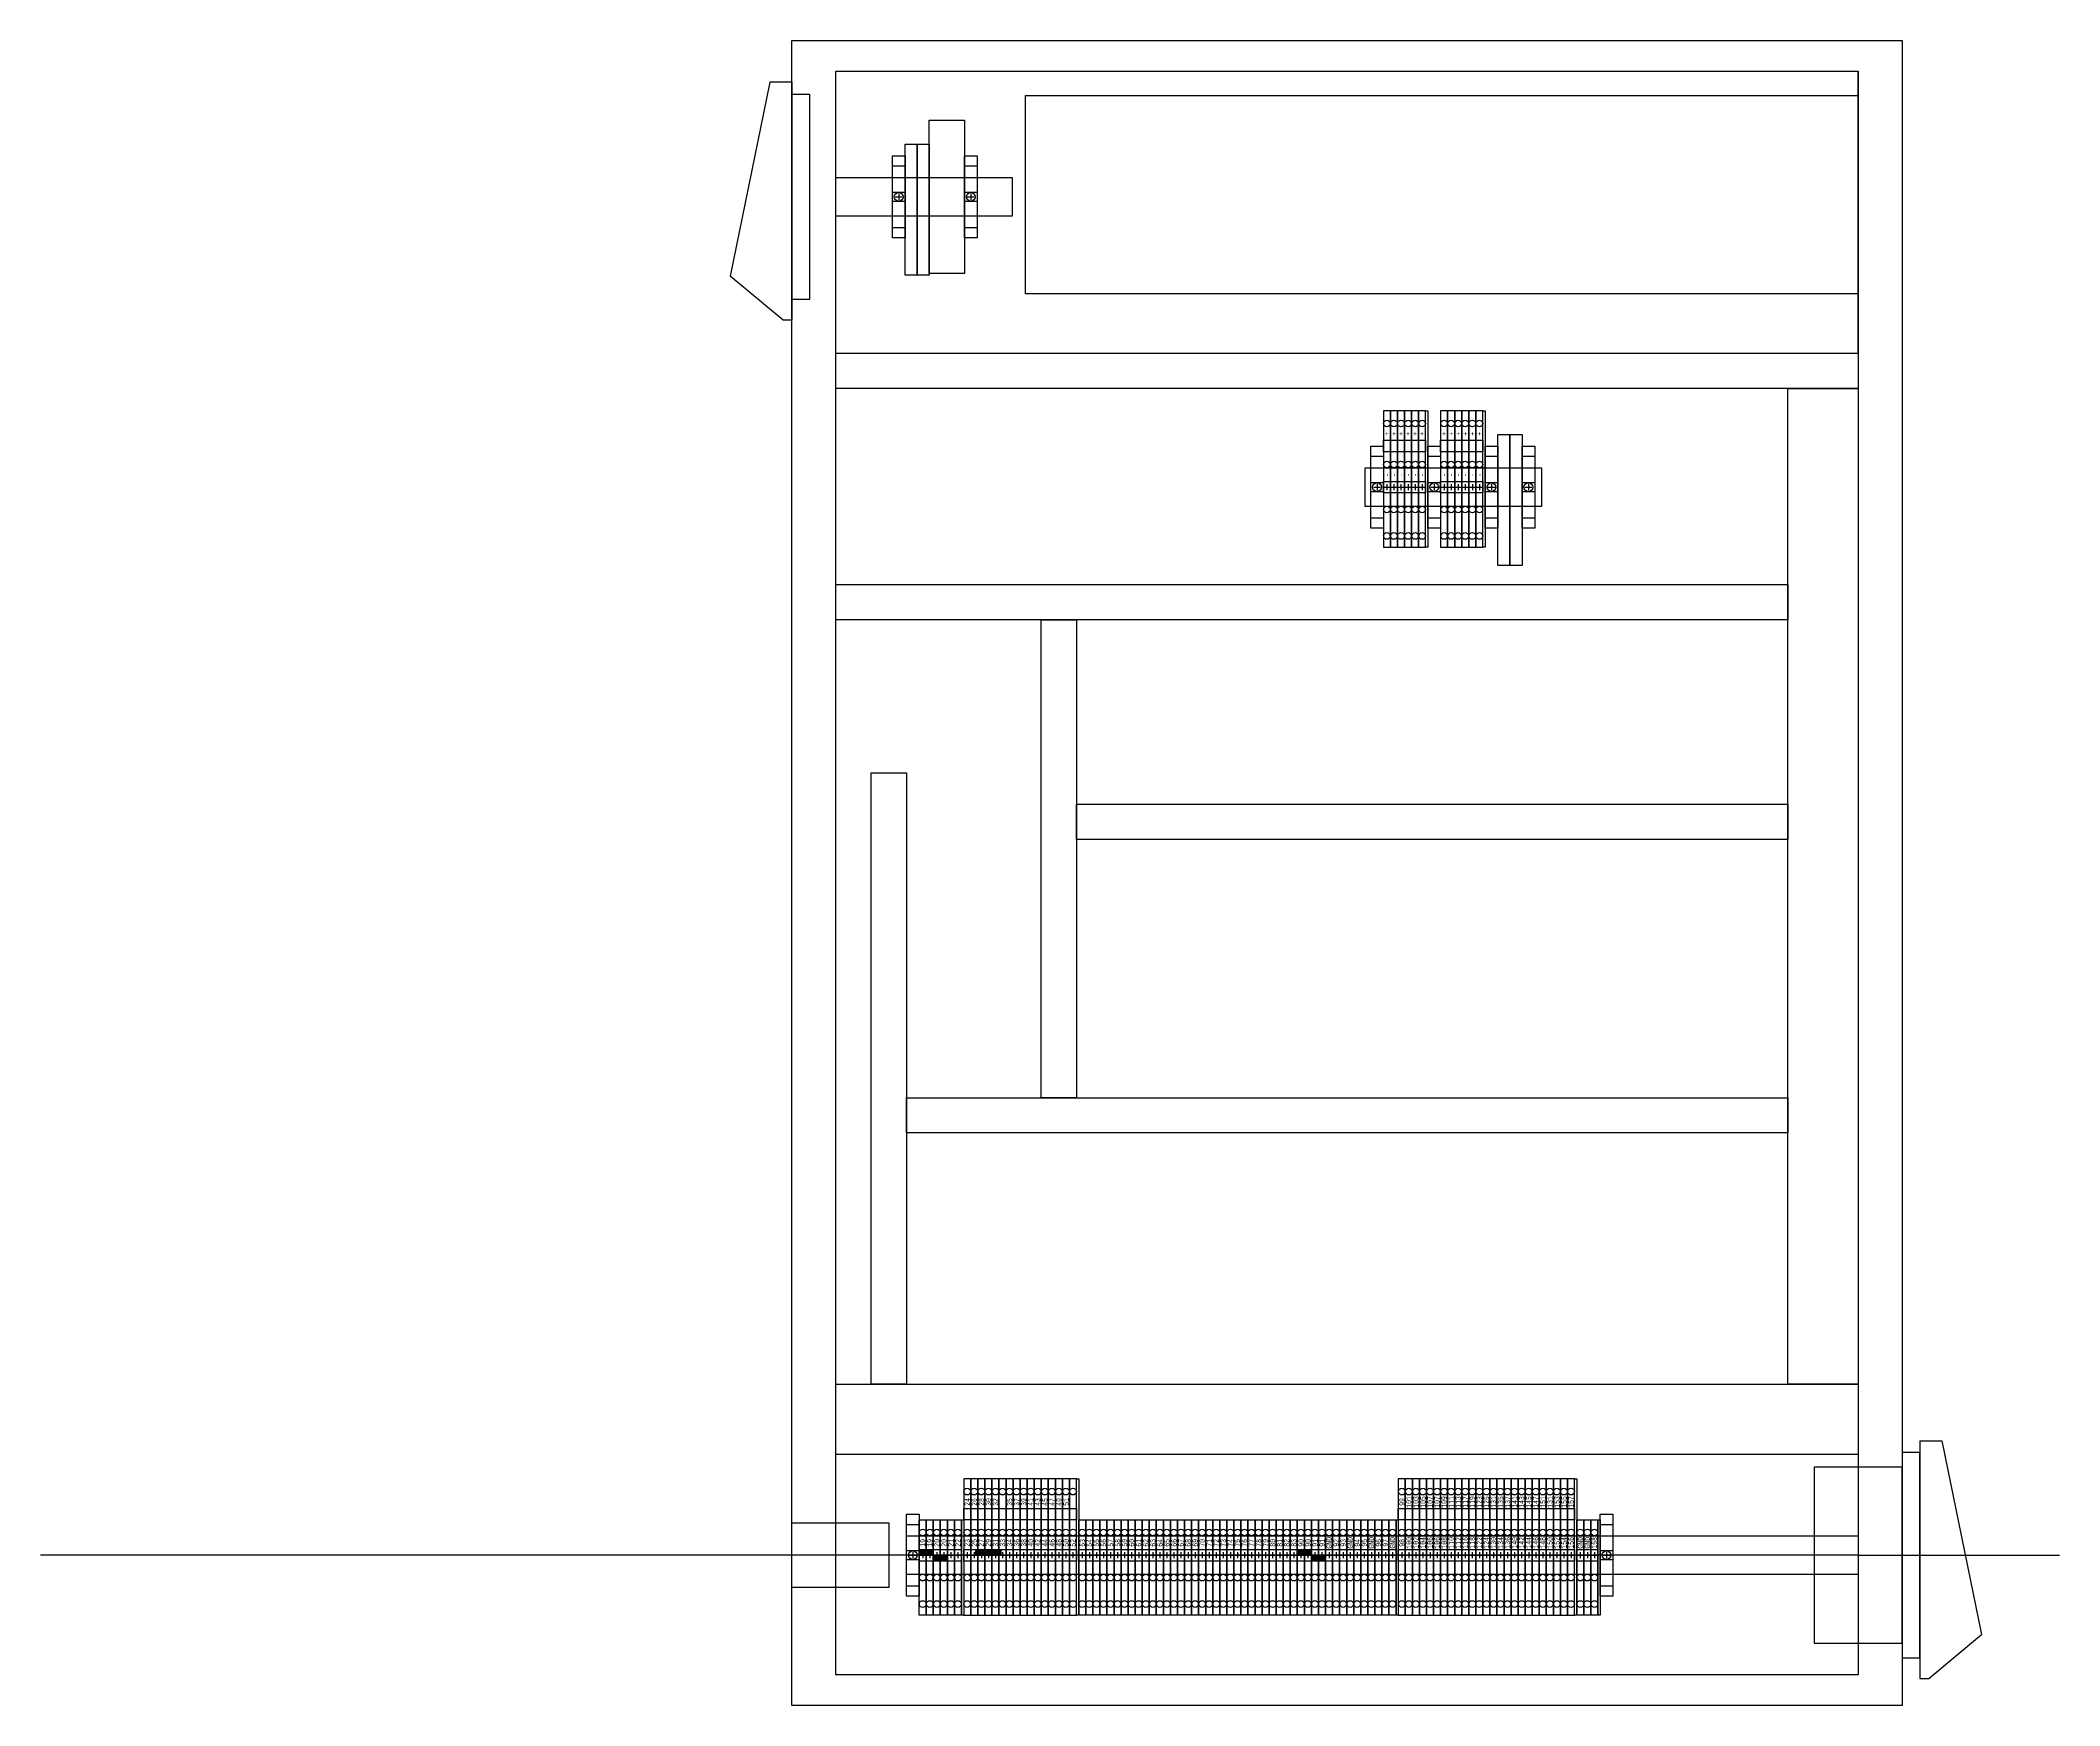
# Model space of a CAD drawing. Header units: inches. Extents: x -95 to -37.7, y 9.8 to 57.1.
import ezdxf
from ezdxf.enums import TextEntityAlignment as Align

# ---------------------------------------------------------------- set-up
doc = ezdxf.new("R2010")
doc.units = ezdxf.units.IN
doc.header["$MEASUREMENT"] = 0
doc.layers.add('DEVICE', color=7, linetype='Continuous')
doc.layers.add('TEXT', color=7, linetype='Continuous')
doc.styles.add('mono', font='monotxt.shx', dxfattribs={"width": 0.8, "height": 0.125})

# ---------------------------------------------------------------- blocks, each defined once
blk = doc.blocks.new('TB Spring 2x2')
at = {"layer": 'DEVICE', "color": 1}
for p, q in [((0, 0), (0.2, 0)), ((0.1, 0.0825), (0.1, -0.0825))]:
    blk.add_line(p, q, dxfattribs=at)
at = {"layer": 'DEVICE', "color": 2}
for points in [[(0.2, -1.7), (0.2, 2.165), (0, 2.165), (0, -1.7)], [(0, 1.33), (0.2, 1.33), (0.2, 1), (0, 1)], [(0, 0.165), (0.2, 0.165), (0.2, -0.165), (0, -0.165)]]:
    blk.add_lwpolyline(points, close=True, dxfattribs=at)
for centre in [(0.1, 1.805), (0.1, 0.645), (0.1, -0.635), (0.1, -1.385)]:
    blk.add_circle(centre, 0.095, dxfattribs=at)
blk = doc.blocks.new('End Cover 1x2')
at = {"layer": 'DEVICE', "color": 2}
blk.add_lwpolyline([(0, 1.35275), (0.064, 1.35275), (0.064, -1.35275), (0, -1.35275)], close=True, dxfattribs=at)
blk = doc.blocks.new('End Anchor')
at = {"layer": 'DEVICE', "color": 1}
for p, q in [((0.08, 0), (0.28, 0)), ((0.18, 0.0825), (0.18, -0.0825))]:
    blk.add_line(p, q, dxfattribs=at)
at = {"layer": 'DEVICE', "color": 2}
for points in [[(0, 1.1615), (0.36, 1.1615), (0.36, -1.1615), (0, -1.1615)], [(0, 0.875), (0.36, 0.875), (0.36, -0.875), (0, -0.875)], [(0, 0.13175), (0.36, 0.13175), (0.36, -0.13175), (0, -0.13175)]]:
    blk.add_lwpolyline(points, close=True, dxfattribs=at)
blk.add_circle((0.18, 0), 0.125, dxfattribs=at)
blk = doc.blocks.new('TB Spring 1x2')
at = {"layer": 'DEVICE', "color": 1}
for p, q in [((0, 0), (0.2, 0)), ((0.1, 0.083), (0.1, -0.083))]:
    blk.add_line(p, q, dxfattribs=at)
at = {"layer": 'DEVICE', "color": 2}
for points in [[(0, 1.006), (0.2, 1.006), (0.2, -1.7), (0, -1.7)], [(0, 0.165), (0.2, 0.165), (0.2, -0.165), (0, -0.165)]]:
    blk.add_lwpolyline(points, close=True, dxfattribs=at)
for centre in [(0.1, 0.645), (0.1, -0.635), (0.1, -1.385)]:
    blk.add_circle(centre, 0.095, dxfattribs=at)
blk = doc.blocks.new('Jumper 2TB')
at = {"layer": 'DEVICE'}
h = blk.add_hatch(color=1, dxfattribs=at)
h.dxf.hatch_style = 1
h.paths.add_polyline_path([(0.061, -0.06), (0.091, -0.04), (0.091, 0.04), (0.061, 0.06), (-0.059, 0.06), (-0.089, 0.04), (-0.089, -0.04), (-0.059, -0.06)])
h = blk.add_hatch(color=1, dxfattribs=at)
h.dxf.hatch_style = 1
h.paths.add_polyline_path([(0.241, -0.06), (0.271, -0.04), (0.271, 0.04), (0.241, 0.06), (0.121, 0.06), (0.091, 0.04), (0.091, -0.04), (0.121, -0.06)])
at = {"layer": 'DEVICE', "color": 30}
for p, q in [((-0.059, 0.06), (-0.089, 0.04)), ((-0.089, -0.04), (-0.089, 0.04)), ((0.061, 0.06), (-0.059, 0.06)), ((0.061, 0.06), (0.091, 0.04)), ((0.061, 0.06), (0.091, 0.04)), ((0.121, 0.06), (0.091, 0.04)), ((0.091, 0.04), (0.091, -0.04)), ((0.121, 0.06), (0.241, 0.06)), ((0.241, 0.06), (0.271, 0.04)), ((0.271, -0.04), (0.271, 0.04)), ((-0.059, -0.06), (-0.089, -0.04)), ((-0.059, -0.06), (0.061, -0.06)), ((0.061, -0.06), (0.091, -0.04)), ((0.061, -0.06), (0.091, -0.04)), ((0.121, -0.06), (0.091, -0.04)), ((0.121, -0.06), (0.241, -0.06)), ((0.241, -0.06), (0.271, -0.04))]:
    blk.add_line(p, q, dxfattribs=at)
at = {"layer": 'DEVICE', "color": 2}
for p, q in [((0, 0.06), (0, -0.06)), ((0.181, 0.06), (0.181, -0.06))]:
    blk.add_line(p, q, dxfattribs=at)
blk = doc.blocks.new('Jumper 4TB')
at = {"layer": 'DEVICE'}
h = blk.add_hatch(color=1, dxfattribs=at)
h.dxf.hatch_style = 1
h.paths.add_polyline_path([(0.061, -0.06), (0.091, -0.04), (0.091, 0.04), (0.061, 0.06), (-0.059, 0.06), (-0.089, 0.04), (-0.089, -0.04), (-0.059, -0.06)])
h = blk.add_hatch(color=1, dxfattribs=at)
h.dxf.hatch_style = 1
h.paths.add_polyline_path([(0.241, -0.06), (0.271, -0.04), (0.271, 0.04), (0.241, 0.06), (0.121, 0.06), (0.091, 0.04), (0.091, -0.04), (0.121, -0.06)])
h = blk.add_hatch(color=1, dxfattribs=at)
h.dxf.hatch_style = 1
h.paths.add_polyline_path([(0.421, -0.06), (0.451, -0.04), (0.451, 0.04), (0.421, 0.06), (0.301, 0.06), (0.271, 0.04), (0.271, -0.04), (0.301, -0.06)])
h = blk.add_hatch(color=1, dxfattribs=at)
h.dxf.hatch_style = 1
h.paths.add_polyline_path([(0.601, -0.06), (0.631, -0.04), (0.631, 0.04), (0.601, 0.06), (0.481, 0.06), (0.451, 0.04), (0.451, -0.04), (0.481, -0.06)])
at = {"layer": 'DEVICE', "color": 30}
for p, q in [((-0.059, 0.06), (-0.089, 0.04)), ((-0.089, -0.04), (-0.089, 0.04)), ((0.061, 0.06), (-0.059, 0.06)), ((0.061, 0.06), (0.091, 0.04)), ((0.061, 0.06), (0.091, 0.04)), ((0.121, 0.06), (0.091, 0.04)), ((0.091, 0.04), (0.091, -0.04)), ((0.121, 0.06), (0.241, 0.06)), ((0.241, 0.06), (0.271, 0.04)), ((0.301, 0.06), (0.271, 0.04)), ((0.271, -0.04), (0.271, 0.04)), ((0.271, 0.04), (0.271, -0.04)), ((0.301, 0.06), (0.421, 0.06)), ((0.421, 0.06), (0.451, 0.04)), ((0.481, 0.06), (0.451, 0.04)), ((0.451, -0.04), (0.451, 0.04)), ((0.451, -0.04), (0.451, 0.04)), ((0.451, 0.04), (0.451, -0.04)), ((0.481, 0.06), (0.601, 0.06)), ((0.601, 0.06), (0.631, 0.04)), ((0.631, -0.04), (0.631, 0.04)), ((-0.059, -0.06), (-0.089, -0.04)), ((-0.059, -0.06), (0.061, -0.06)), ((0.061, -0.06), (0.091, -0.04)), ((0.061, -0.06), (0.091, -0.04)), ((0.121, -0.06), (0.091, -0.04)), ((0.121, -0.06), (0.241, -0.06)), ((0.241, -0.06), (0.271, -0.04)), ((0.301, -0.06), (0.271, -0.04)), ((0.301, -0.06), (0.421, -0.06)), ((0.421, -0.06), (0.451, -0.04)), ((0.481, -0.06), (0.451, -0.04)), ((0.481, -0.06), (0.601, -0.06)), ((0.601, -0.06), (0.631, -0.04))]:
    blk.add_line(p, q, dxfattribs=at)
at = {"layer": 'DEVICE', "color": 2}
for p, q in [((0, 0.06), (0, -0.06)), ((0.181, 0.06), (0.181, -0.06)), ((0.361, 0.06), (0.361, -0.06)), ((0.541, 0.06), (0.541, -0.06))]:
    blk.add_line(p, q, dxfattribs=at)
blk = doc.blocks.new('End Cover 2x2')
at = {"layer": 'DEVICE', "color": 2}
blk.add_lwpolyline([(0, 1.9325), (0.064, 1.9325), (0.064, -1.9325), (0, -1.9325)], close=True, dxfattribs=at)
blk = doc.blocks.new('Cooling Fan 5x5')
at = {"layer": 'DEVICE', "color": 1}
for p, q in [((-1.125, 3.25), (-2.25, -2.25)), ((-0.5, 3.25), (-1.125, 3.25)), ((-0.5, 3.25), (-0.5, -3.5)), ((-0.75, -3.5), (-2.25, -2.25)), ((-0.5, -3.5), (-0.75, -3.5))]:
    blk.add_line(p, q, dxfattribs=at)
for points in [[(-0.5, 2.9125), (0, 2.9125), (0, -2.9125), (-0.5, -2.9125)], [(0, 2.5), (2.5, 2.5), (2.5, -2.5), (0, -2.5)]]:
    blk.add_lwpolyline(points, close=True, dxfattribs=at)
blk = doc.blocks.new('Cooling Filter 5x5')
at = {"layer": 'DEVICE', "color": 1}
for p, q in [((-0.625, 3.375), (-1.75, -2.125)), ((0, 3.375), (-0.625, 3.375)), ((0, 3.375), (0, -3.375)), ((-0.25, -3.375), (-1.75, -2.125)), ((0, -3.375), (-0.25, -3.375))]:
    blk.add_line(p, q, dxfattribs=at)
blk.add_lwpolyline([(0, 3.0375), (0.5, 3.0375), (0.5, -2.7875), (0, -2.7875)], close=True, dxfattribs=at)

msp = doc.modelspace()

# ---------------------------------------------------------------- linework, layer by layer
at = {"layer": 'DEVICE', "color": 6}
for p, q in [((-43.437, 48.193), (-43.437, 56.193)), ((-43.437, 14.086), (-95.007, 14.086))]:
    msp.add_line(p, q, dxfattribs=at)
at = {"layer": 'DEVICE', "color": 5}
msp.add_line((-43.437, 14.086), (-37.723, 14.086), dxfattribs=at)
at = {"layer": 'DEVICE'}
for points in [[(-73.687, 57.068), (-42.187, 57.068), (-42.187, 9.818), (-73.687, 9.818)], [(-72.437, 56.193), (-43.437, 56.193), (-43.437, 10.693), (-72.437, 10.693)], [(-72.437, 48.193), (-43.437, 48.193), (-43.437, 47.193), (-72.437, 47.193)], [(-45.437, 18.943), (-45.437, 47.193), (-43.437, 47.193), (-43.437, 18.943)], [(-72.437, 41.629), (-45.437, 41.629), (-45.437, 40.629), (-72.437, 40.629)], [(-66.612, 27.068), (-66.612, 40.629), (-65.612, 40.629), (-65.612, 27.068)], [(-71.437, 18.943), (-71.437, 36.289), (-70.437, 36.289), (-70.437, 18.943)], [(-65.612, 35.393), (-45.437, 35.393), (-45.437, 34.393), (-65.612, 34.393)], [(-70.437, 27.068), (-45.437, 27.068), (-45.437, 26.068), (-70.437, 26.068)], [(-72.437, 18.943), (-43.437, 18.943), (-43.437, 16.943), (-72.437, 16.943)]]:
    msp.add_lwpolyline(points, close=True, dxfattribs=at)
at = {"layer": 'DEVICE', "color": 5}
msp.add_lwpolyline([(-67.062, 55.506), (-43.437, 55.506), (-43.437, 49.881), (-67.062, 49.881)], close=True, dxfattribs=at)
at = {"layer": 'DEVICE', "color": 6}
msp.add_lwpolyline([(-69.792, 54.804), (-68.792, 54.804), (-68.792, 50.454), (-69.792, 50.454)], close=True, dxfattribs=at)
at = {"layer": 'DEVICE', "color": 2}
for points in [[(-70.477, 54.127), (-70.134, 54.127), (-70.134, 50.409), (-70.477, 50.409)], [(-70.134, 54.127), (-69.792, 54.127), (-69.792, 50.409), (-70.134, 50.409)], [(-53.66, 45.889), (-53.317, 45.889), (-53.317, 42.171), (-53.66, 42.171)], [(-53.317, 45.889), (-52.975, 45.889), (-52.975, 42.171), (-53.317, 42.171)]]:
    msp.add_lwpolyline(points, close=True, dxfattribs=at)
at = {"layer": 'DEVICE', "color": 3}
for points in [[(-72.437, 53.179), (-67.437, 53.179), (-67.437, 52.079), (-72.437, 52.079)], [(-57.424, 44.941), (-52.424, 44.941), (-52.424, 43.841), (-57.424, 43.841)], [(-73.687, 15.006), (-70.937, 15.006), (-70.937, 13.166), (-73.687, 13.166)], [(-70.437, 14.636), (-43.437, 14.636), (-43.437, 13.536), (-70.437, 13.536)]]:
    msp.add_lwpolyline(points, close=True, dxfattribs=at)

# ---------------------------------------------------------------- block references
at = {"layer": 'DEVICE', "color": 1}
for name, p in [('Cooling Filter 5x5', (-73.687, 52.504)), ('End Anchor', (-70.837, 52.629)), ('End Anchor', (-68.792, 52.629)), ('TB Spring 2x2', (-56.908, 44.391)), ('TB Spring 2x2', (-56.708, 44.391)), ('TB Spring 2x2', (-56.508, 44.391)), ('TB Spring 2x2', (-56.308, 44.391)), ('TB Spring 2x2', (-56.108, 44.391)), ('TB Spring 2x2', (-55.908, 44.391)), ('End Cover 2x2', (-55.708, 44.624)), ('TB Spring 2x2', (-55.284, 44.391)), ('TB Spring 2x2', (-55.084, 44.391)), ('TB Spring 2x2', (-54.884, 44.391)), ('TB Spring 2x2', (-54.684, 44.391)), ('TB Spring 2x2', (-54.484, 44.391)), ('TB Spring 2x2', (-54.284, 44.391)), ('End Cover 2x2', (-54.084, 44.624)), ('End Anchor', (-57.268, 44.391)), ('End Anchor', (-55.644, 44.391)), ('End Anchor', (-54.02, 44.391)), ('End Anchor', (-52.975, 44.391)), ('TB Spring 2x2', (-68.813, 14.086)), ('TB Spring 2x2', (-68.613, 14.086)), ('TB Spring 2x2', (-68.413, 14.086)), ('TB Spring 2x2', (-68.213, 14.086)), ('TB Spring 2x2', (-68.013, 14.086)), ('TB Spring 2x2', (-67.813, 14.086)), ('TB Spring 2x2', (-67.613, 14.086)), ('TB Spring 2x2', (-67.413, 14.086)), ('TB Spring 2x2', (-67.213, 14.086)), ('TB Spring 2x2', (-67.013, 14.086)), ('TB Spring 2x2', (-66.813, 14.086)), ('TB Spring 2x2', (-66.613, 14.086)), ('TB Spring 2x2', (-66.413, 14.086)), ('TB Spring 2x2', (-66.213, 14.086)), ('TB Spring 2x2', (-66.013, 14.086)), ('TB Spring 2x2', (-65.813, 14.086)), ('End Cover 2x2', (-65.613, 14.319)), ('TB Spring 2x2', (-56.485, 14.086)), ('TB Spring 2x2', (-56.285, 14.086)), ('TB Spring 2x2', (-56.085, 14.086)), ('TB Spring 2x2', (-55.885, 14.086)), ('TB Spring 2x2', (-55.685, 14.086)), ('TB Spring 2x2', (-55.485, 14.086)), ('TB Spring 2x2', (-55.285, 14.086)), ('TB Spring 2x2', (-55.085, 14.086)), ('TB Spring 2x2', (-54.885, 14.086)), ('TB Spring 2x2', (-54.685, 14.086)), ('TB Spring 2x2', (-54.485, 14.086)), ('TB Spring 2x2', (-54.285, 14.086)), ('TB Spring 2x2', (-54.085, 14.086)), ('TB Spring 2x2', (-53.885, 14.086)), ('TB Spring 2x2', (-53.685, 14.086)), ('TB Spring 2x2', (-53.485, 14.086)), ('TB Spring 2x2', (-53.285, 14.086)), ('TB Spring 2x2', (-53.085, 14.086)), ('TB Spring 2x2', (-52.885, 14.086)), ('TB Spring 2x2', (-52.685, 14.086)), ('TB Spring 2x2', (-52.485, 14.086)), ('TB Spring 2x2', (-52.285, 14.086)), ('TB Spring 2x2', (-52.085, 14.086)), ('TB Spring 2x2', (-51.885, 14.086)), ('TB Spring 2x2', (-51.685, 14.086)), ('End Cover 2x2', (-51.485, 14.319)), ('End Anchor', (-70.437, 14.086)), ('TB Spring 1x2', (-70.077, 14.086)), ('TB Spring 1x2', (-69.877, 14.086)), ('TB Spring 1x2', (-69.677, 14.086)), ('TB Spring 1x2', (-69.477, 14.086)), ('TB Spring 1x2', (-69.277, 14.086)), ('TB Spring 1x2', (-69.077, 14.086)), ('End Cover 1x2', (-68.877, 13.739)), ('TB Spring 1x2', (-65.549, 14.086)), ('TB Spring 1x2', (-65.349, 14.086)), ('TB Spring 1x2', (-65.149, 14.086)), ('TB Spring 1x2', (-64.949, 14.086)), ('TB Spring 1x2', (-64.749, 14.086)), ('TB Spring 1x2', (-64.549, 14.086)), ('TB Spring 1x2', (-64.349, 14.086)), ('TB Spring 1x2', (-64.149, 14.086)), ('TB Spring 1x2', (-63.949, 14.086)), ('TB Spring 1x2', (-63.749, 14.086)), ('TB Spring 1x2', (-63.549, 14.086)), ('TB Spring 1x2', (-63.349, 14.086)), ('TB Spring 1x2', (-63.149, 14.086)), ('TB Spring 1x2', (-62.949, 14.086)), ('TB Spring 1x2', (-62.749, 14.086)), ('TB Spring 1x2', (-62.549, 14.086)), ('TB Spring 1x2', (-62.349, 14.086)), ('TB Spring 1x2', (-62.149, 14.086)), ('TB Spring 1x2', (-61.949, 14.086)), ('TB Spring 1x2', (-61.749, 14.086)), ('TB Spring 1x2', (-61.549, 14.086)), ('TB Spring 1x2', (-61.349, 14.086)), ('TB Spring 1x2', (-61.149, 14.086)), ('TB Spring 1x2', (-60.949, 14.086)), ('TB Spring 1x2', (-60.749, 14.086)), ('TB Spring 1x2', (-60.549, 14.086)), ('TB Spring 1x2', (-60.349, 14.086)), ('TB Spring 1x2', (-60.149, 14.086)), ('TB Spring 1x2', (-59.949, 14.086)), ('TB Spring 1x2', (-59.749, 14.086)), ('TB Spring 1x2', (-59.549, 14.086)), ('TB Spring 1x2', (-59.349, 14.086)), ('TB Spring 1x2', (-59.149, 14.086)), ('TB Spring 1x2', (-58.949, 14.086)), ('TB Spring 1x2', (-58.749, 14.086)), ('TB Spring 1x2', (-58.549, 14.086)), ('TB Spring 1x2', (-58.349, 14.086)), ('TB Spring 1x2', (-58.149, 14.086)), ('TB Spring 1x2', (-57.949, 14.086)), ('TB Spring 1x2', (-57.749, 14.086)), ('TB Spring 1x2', (-57.549, 14.086)), ('TB Spring 1x2', (-57.349, 14.086)), ('TB Spring 1x2', (-57.149, 14.086)), ('TB Spring 1x2', (-56.949, 14.086)), ('TB Spring 1x2', (-56.749, 14.086)), ('End Cover 1x2', (-56.549, 13.739)), ('TB Spring 1x2', (-51.421, 14.086)), ('TB Spring 1x2', (-51.221, 14.086)), ('TB Spring 1x2', (-51.021, 14.086)), ('End Cover 1x2', (-50.821, 13.739)), ('End Anchor', (-50.757, 14.086))]:
    msp.add_blockref(name, p, dxfattribs=at)
at = {"layer": 'DEVICE', "color": 1, "xscale": -1}
msp.add_blockref('Cooling Fan 5x5', (-42.187, 14.086), dxfattribs=at)
at = {"layer": 'DEVICE', "color": 5}
for name, p in [('Jumper 2TB', (-69.977, 14.169)), ('Jumper 2TB', (-69.577, 14.004)), ('Jumper 4TB', (-68.377, 14.169)), ('Jumper 2TB', (-59.249, 14.169)), ('Jumper 2TB', (-58.849, 14.004))]:
    msp.add_blockref(name, p, dxfattribs=at)

# ---------------------------------------------------------------- texts
at = {"layer": 'DEVICE', "color": 82, "style": 'mono', "width": 0.7}
for p in [(-58.449, 14.437), (-57.849, 14.437), (-57.249, 14.437), (-56.649, 14.437), (-51.321, 14.437), (-51.121, 14.437)]:
    msp.add_text('GND', height=0.15, rotation=90, dxfattribs=at).set_placement(p, align=Align.MIDDLE_CENTER)
at = {"layer": 'TEXT', "lineweight": -2, "style": 'mono', "width": 0.7}
for s, p in [('+', (-56.808, 45.902)), ('+', (-56.608, 45.902)), ('+', (-56.408, 45.902)), ('+', (-56.208, 45.902)), ('+', (-56.008, 45.902)), ('+', (-55.808, 45.902)), ('+', (-55.184, 45.902)), ('+', (-54.984, 45.902)), ('+', (-54.784, 45.902)), ('+', (-54.584, 45.902)), ('+', (-54.384, 45.902)), ('+', (-54.184, 45.902)), ('-', (-56.808, 44.742)), ('-', (-56.608, 44.742)), ('-', (-56.408, 44.742)), ('-', (-56.208, 44.742)), ('-', (-56.008, 44.742)), ('-', (-55.808, 44.742)), ('-', (-55.184, 44.742)), ('-', (-54.984, 44.742)), ('-', (-54.784, 44.742)), ('-', (-54.584, 44.742)), ('-', (-54.384, 44.742)), ('-', (-54.184, 44.742)), ('24', (-68.713, 15.597)), ('26', (-68.513, 15.597)), ('28', (-68.313, 15.597)), ('30', (-68.113, 15.597)), ('32', (-67.913, 15.597)), ('35', (-67.513, 15.597)), ('37', (-67.313, 15.597)), ('39', (-67.113, 15.597)), ('41', (-66.913, 15.597)), ('43', (-66.713, 15.597)), ('45', (-66.513, 15.597)), ('47', (-66.313, 15.597)), ('49', (-66.113, 15.597)), ('51', (-65.913, 15.597)), ('99', (-56.385, 15.597)), ('101', (-56.185, 15.597)), ('103', (-55.985, 15.597)), ('105', (-55.785, 15.597)), ('107', (-55.585, 15.597)), ('107', (-55.385, 15.597)), ('109', (-55.185, 15.597)), ('111', (-54.985, 15.597)), ('113', (-54.785, 15.597)), ('117', (-54.585, 15.597)), ('119', (-54.385, 15.597)), ('123', (-54.185, 15.597)), ('125', (-53.985, 15.597)), ('131', (-53.785, 15.597)), ('135', (-53.585, 15.597)), ('137', (-53.385, 15.597)), ('141', (-53.185, 15.597)), ('143', (-52.985, 15.597)), ('145', (-52.785, 15.597)), ('147', (-52.585, 15.597)), ('151', (-52.385, 15.597)), ('131', (-52.185, 15.597)), ('153', (-51.985, 15.597)), ('155', (-51.785, 15.597)), ('157', (-51.585, 15.597)), ('19', (-69.977, 14.437)), ('19', (-69.777, 14.437)), ('20', (-69.577, 14.437)), ('20', (-69.377, 14.437)), ('21', (-69.177, 14.437)), ('22', (-68.977, 14.437)), ('23', (-68.713, 14.437)), ('25', (-68.513, 14.437)), ('27', (-68.313, 14.437)), ('29', (-68.113, 14.437)), ('31', (-67.913, 14.437)), ('33', (-67.713, 14.437)), ('34', (-67.513, 14.437)), ('36', (-67.313, 14.437)), ('38', (-67.113, 14.437)), ('40', (-66.913, 14.437)), ('42', (-66.713, 14.437)), ('44', (-66.513, 14.437)), ('46', (-66.313, 14.437)), ('48', (-66.113, 14.437)), ('50', (-65.913, 14.437)), ('52', (-65.713, 14.437)), ('53', (-65.449, 14.437)), ('54', (-65.249, 14.437)), ('55', (-65.049, 14.437)), ('56', (-64.849, 14.437)), ('57', (-64.649, 14.437)), ('58', (-64.449, 14.437)), ('59', (-64.249, 14.437)), ('60', (-64.049, 14.437)), ('61', (-63.849, 14.437)), ('62', (-63.649, 14.437)), ('63', (-63.449, 14.437)), ('64', (-63.249, 14.437)), ('65', (-63.049, 14.437)), ('66', (-62.849, 14.437)), ('67', (-62.649, 14.437)), ('68', (-62.449, 14.437)), ('69', (-62.249, 14.437)), ('70', (-62.049, 14.437)), ('71', (-61.849, 14.437)), ('72', (-61.649, 14.437)), ('73', (-61.449, 14.437)), ('74', (-61.249, 14.437)), ('75', (-61.049, 14.437)), ('76', (-60.849, 14.437)), ('77', (-60.649, 14.437)), ('78', (-60.449, 14.437)), ('79', (-60.249, 14.437)), ('80', (-60.049, 14.437)), ('81', (-59.849, 14.437)), ('82', (-59.649, 14.437)), ('83', (-59.449, 14.437)), ('90', (-59.249, 14.437)), ('90', (-59.049, 14.437)), ('91', (-58.849, 14.437)), ('91', (-58.649, 14.437)), ('92', (-58.249, 14.437)), ('93', (-58.049, 14.437)), ('94', (-57.649, 14.437)), ('95', (-57.449, 14.437)), ('96', (-57.049, 14.437)), ('97', (-56.849, 14.437)), ('98', (-56.385, 14.437)), ('100', (-56.185, 14.437)), ('102', (-55.985, 14.437)), ('104', (-55.785, 14.437)), ('106', (-55.585, 14.437)), ('106', (-55.385, 14.437)), ('108', (-55.185, 14.437)), ('110', (-54.985, 14.437)), ('112', (-54.785, 14.437)), ('116', (-54.585, 14.437)), ('118', (-54.385, 14.437)), ('122', (-54.185, 14.437)), ('124', (-53.985, 14.437)), ('130', (-53.785, 14.437)), ('134', (-53.585, 14.437)), ('136', (-53.385, 14.437)), ('140', (-53.185, 14.437)), ('142', (-52.985, 14.437)), ('144', (-52.785, 14.437)), ('146', (-52.585, 14.437)), ('148', (-52.385, 14.437)), ('150', (-52.185, 14.437)), ('152', (-51.985, 14.437)), ('154', (-51.785, 14.437)), ('156', (-51.585, 14.437)), ('158', (-50.921, 14.437))]:
    msp.add_text(s, height=0.15, rotation=90, dxfattribs=at).set_placement(p, align=Align.MIDDLE_CENTER)

doc.saveas('drawing.dxf')
